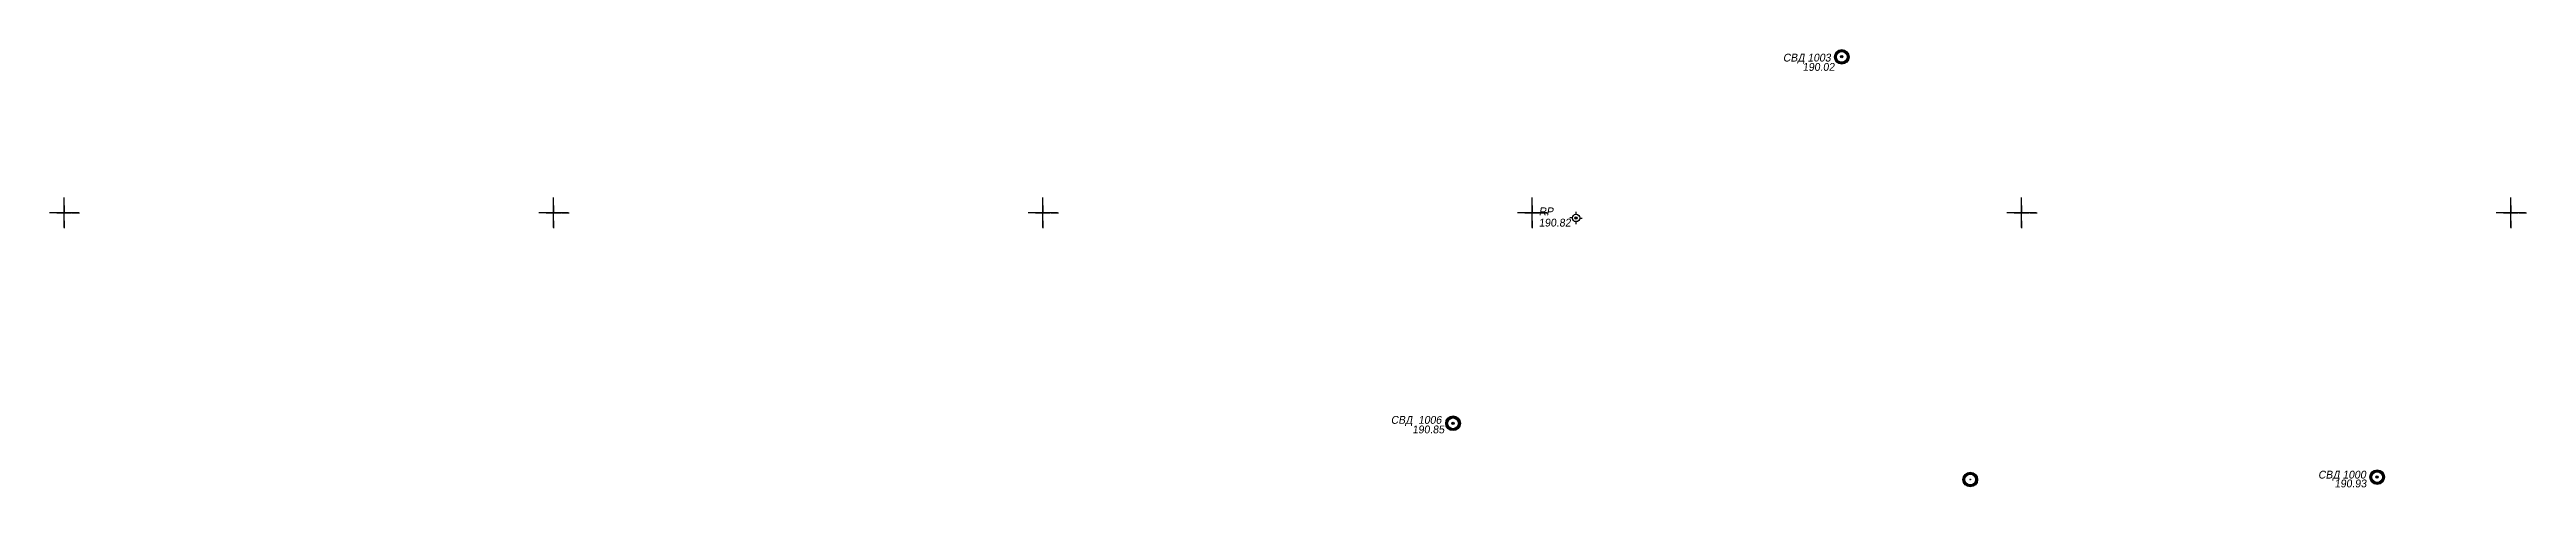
# Model space of a CAD drawing. Header units: millimetres. Extents: x 3233194 to 6468300, y 5635141 to 11269398.
# Drawn here: x 3233194 to 3234206, y 5636288 to 5636467 of the extents above; entities that cross this region are included whole.
import ezdxf
from ezdxf.enums import TextEntityAlignment as Align

# ---------------------------------------------------------------- set-up
doc = ezdxf.new("R2010")
doc.units = ezdxf.units.MM
doc.header["$LTSCALE"] = 2
doc.header["$PDMODE"] = 32
doc.header["$PDSIZE"] = 0.3
for name, color, linetype in [('POINT_OBJ', 7, 'Continuous'), ('ВЫСОТЫ', 7, 'Continuous'), ('ИМЕНА', 7, 'Continuous'), ('кресты', 7, 'Continuous'), ('ПИКЕТЫ', 7, 'Continuous'), ('ПРОМЫШЛЕННЫЕ', 7, 'Continuous'), ('ПУНКТЫ', 7, 'Continuous'), ('ТОКА_СТ', 1, 'Continuous')]:
    doc.layers.add(name, color=color, linetype=linetype)
doc.styles.add('grad', font='grad.shx')
doc.styles.add('universw', font='universw.shx', dxfattribs={"oblique": 10})
doc.styles.add('user', font='symeteo.shx', dxfattribs={"height": 2.5})

# ---------------------------------------------------------------- blocks, each defined once
blk = doc.blocks.new('piket')
at = {"layer": 'ПИКЕТЫ', "linetype": 'Continuous'}
h = blk.add_hatch(color=7, dxfattribs=at)
edge = h.paths.add_edge_path()
edge.add_arc((0, 0), 0.3, 0, 360)
at = {"layer": 'ПИКЕТЫ', "color": 7, "linetype": 'Continuous'}
blk.add_circle((0, 0), 0.3, dxfattribs=at)
at = {"layer": 'ВЫСОТЫ', "style": 'universw', "oblique": 6}
blk.add_attdef('H', (1.88, -0.23), '', height=2, dxfattribs=at)
at = {"layer": 'ИМЕНА', "style": 'universw', "oblique": 10}
blk.add_attdef('NAME', text='', height=2, dxfattribs=at).set_placement((0, 2.37), align=Align.CENTER)
at = {"layer": 'ТОКА_СТ', "style": 'universw', "oblique": 6, "flags": 1}
blk.add_attdef('POINT', text='', height=2, dxfattribs=at).set_placement((0, -2.79), align=Align.CENTER)
blk = doc.blocks.new('5_1')
at = {"linetype": 'Continuous'}
h = blk.add_hatch(color=7, dxfattribs=at)
edge = h.paths.add_edge_path()
edge.add_arc((0, 0), 0.0588, 0, 360)
at = {"color": 7, "linetype": 'Continuous'}
for p, q in [((-0.75, 0), (-1.25, 0)), ((0, 0.75), (0, 1.25)), ((0.75, 0), (1.25, 0)), ((0, -0.75), (0, -1.25))]:
    blk.add_line(p, q, dxfattribs=at)
for radius in [0.75, 0.0588]:
    blk.add_circle((0, 0), radius, dxfattribs=at)
at = {"color": 7, "linetype": 'Continuous', "style": 'grad', "oblique": 10, "width": 0.7}
blk.add_attdef('P37', text='', height=2.5, dxfattribs=at).set_placement((-2, 0), align=Align.MIDDLE_RIGHT)
at = {"color": 7, "linetype": 'Continuous', "style": 'user', "flags": 8}
blk.add_attdef('ddddd', text='', height=2.5, dxfattribs=at).set_placement((2, 0), align=Align.MIDDLE_LEFT)
at = {"color": 7, "linetype": 'Continuous', "style": 'grad', "oblique": 10, "width": 0.7}
blk.add_attdef('P4', (2, 0.7), '', height=2.5, dxfattribs=at)
blk.add_attdef('P69', text='', height=2.5, dxfattribs=at).set_placement((2, -0.7), align=Align.TOP_LEFT)
blk = doc.blocks.new('89_1')
h = blk.add_hatch(color=256)
h.paths.add_polyline_path([(-1.5, 0, 1), (1.5, 0, 1)])
h.paths.add_polyline_path([(1.1, 0, -1), (-1.1, 0, -1)], flags=16)
h.paths.add_polyline_path([(0.06, 0, -1), (-0.06, 0, -1)], flags=0)
for radius in [1.5, 1.1, 0.0622]:
    blk.add_circle((0, 0), radius)
at = {"color": 7, "linetype": 'Continuous', "style": 'user', "flags": 8}
blk.add_attdef('ddddd', (2.53, -1.14), '', height=2.5, dxfattribs=at)
at = {"color": 7, "linetype": 'Continuous', "style": 'grad', "oblique": 10, "width": 0.7}
for tag, p in [('P37', (6.48, 0.16)), ('P4', (6.45, -2.94))]:
    blk.add_attdef(tag, text='', height=2.5, dxfattribs=at).set_placement(p, align=Align.CENTER)

msp = doc.modelspace()

# ---------------------------------------------------------------- linework, layer by layer
at = {"layer": 'POINT_OBJ', "color": 7, "linetype": 'Continuous'}
for p in [(3233817.9, 5636397.9, 190.8), (3234145.3, 5636291.9, 190.9)]:
    msp.add_point(p, dxfattribs=at)
at = {"layer": 'кресты'}
for p, q in [((3233200, 5636400.3), (3233200, 5636406.3)), ((3233400, 5636400.3), (3233400, 5636406.3)), ((3233600, 5636400.3), (3233600, 5636406.3)), ((3233800, 5636400.3), (3233800, 5636406.3)), ((3234000, 5636400.3), (3234000, 5636406.3)), ((3234200, 5636400.3), (3234200, 5636406.3)), ((3233200, 5636400), (3233194, 5636400)), ((3233206, 5636400), (3233200, 5636400)), ((3233200, 5636394), (3233200, 5636400)), ((3233400, 5636400), (3233394, 5636400)), ((3233406, 5636400), (3233400, 5636400)), ((3233400, 5636394), (3233400, 5636400)), ((3233600, 5636400), (3233594, 5636400)), ((3233606, 5636400), (3233600, 5636400)), ((3233600, 5636394), (3233600, 5636400)), ((3233800, 5636400), (3233794, 5636400)), ((3233806, 5636400), (3233800, 5636400)), ((3233800, 5636394), (3233800, 5636400)), ((3234000, 5636400), (3233994, 5636400)), ((3234006, 5636400), (3234000, 5636400)), ((3234000, 5636394), (3234000, 5636400)), ((3234200, 5636400), (3234194, 5636400)), ((3234206, 5636400), (3234200, 5636400)), ((3234200, 5636394), (3234200, 5636400))]:
    msp.add_line(p, q, dxfattribs=at)
at = {"layer": 'кресты', "color": 7, "linetype": 'Continuous'}
for p, q in [((3233200, 5636397), (3233200, 5636403)), ((3233200, 5636397), (3233200, 5636403)), ((3233200, 5636403), (3233200, 5636400)), ((3233400, 5636397), (3233400, 5636403)), ((3233400, 5636397), (3233400, 5636403)), ((3233400, 5636403), (3233400, 5636400)), ((3233600, 5636397), (3233600, 5636403)), ((3233600, 5636397), (3233600, 5636403)), ((3233600, 5636403), (3233600, 5636400)), ((3233800, 5636397), (3233800, 5636403)), ((3233800, 5636397), (3233800, 5636403)), ((3233800, 5636403), (3233800, 5636400)), ((3234000, 5636397), (3234000, 5636403)), ((3234000, 5636403), (3234000, 5636400)), ((3234200, 5636397), (3234200, 5636403)), ((3234200, 5636397), (3234200, 5636403)), ((3234200, 5636403), (3234200, 5636400)), ((3233197, 5636400), (3233203, 5636400)), ((3233197, 5636400), (3233203, 5636400)), ((3233197, 5636400), (3233200, 5636400)), ((3233200, 5636396.7), (3233200, 5636393.7)), ((3233203.3, 5636400), (3233206.3, 5636400)), ((3233397, 5636400), (3233403, 5636400)), ((3233397, 5636400), (3233403, 5636400)), ((3233397, 5636400), (3233400, 5636400)), ((3233400, 5636396.7), (3233400, 5636393.7)), ((3233403.3, 5636400), (3233406.3, 5636400)), ((3233597, 5636400), (3233603, 5636400)), ((3233597, 5636400), (3233603, 5636400)), ((3233597, 5636400), (3233600, 5636400)), ((3233600, 5636396.7), (3233600, 5636393.7)), ((3233603.3, 5636400), (3233606.3, 5636400)), ((3233797, 5636400), (3233803, 5636400)), ((3233797, 5636400), (3233803, 5636400)), ((3233797, 5636400), (3233800, 5636400)), ((3233800, 5636396.7), (3233800, 5636393.7)), ((3233803.3, 5636400), (3233806.3, 5636400)), ((3233997, 5636400), (3234003, 5636400)), ((3233997, 5636400), (3234003, 5636400)), ((3233997, 5636400), (3234000, 5636400)), ((3234000, 5636396.7), (3234000, 5636393.7)), ((3234003.3, 5636400), (3234006.3, 5636400)), ((3234197, 5636400), (3234203, 5636400)), ((3234197, 5636400), (3234203, 5636400)), ((3234197, 5636400), (3234200, 5636400)), ((3234200, 5636396.7), (3234200, 5636393.7)), ((3234203.3, 5636400), (3234206.3, 5636400))]:
    msp.add_line(p, q, dxfattribs=at)

# ---------------------------------------------------------------- block references
at = {"layer": 'ПИКЕТЫ', "color": 4}
ref = msp.add_blockref('piket', (3233926.5, 5636463.9, 190), dxfattribs=dict(at, xscale=1.6, yscale=1.6, zscale=1.6))
ref.add_attrib('H', '190.02', (3233910.5, 5636458.1, -114), dxfattribs={"layer": 'ВЫСОТЫ', "height": 3.2, "style": 'universw', "oblique": 6})
ref.add_attrib('NAME', 'СВД 1003', dxfattribs={"layer": 'ИМЕНА', "height": 3.2, "style": 'universw', "oblique": 10}).set_placement((3233912.2, 5636461.9, 190), align=Align.CENTER)
ref = msp.add_blockref('piket', (3233817.9, 5636397.9, 190.8), dxfattribs=dict(at, xscale=1.6, yscale=1.6, zscale=1.6))
ref.add_attrib('H', '190.82', (3233802.7, 5636394.4, -114.5), dxfattribs={"layer": 'ВЫСОТЫ', "height": 3.2, "style": 'universw', "oblique": 6})
ref.add_attrib('NAME', 'RP', dxfattribs={"layer": 'ИМЕНА', "height": 3.2, "style": 'universw', "oblique": 10}).set_placement((3233805.6, 5636399, 190.8), align=Align.CENTER)
ref = msp.add_blockref('piket', (3233767.6, 5636313.9, 190.8), dxfattribs=dict(at, xscale=1.6, yscale=1.6, zscale=1.6))
ref.add_attrib('H', '190.85', (3233751, 5636309.8, -114.5), dxfattribs={"layer": 'ВЫСОТЫ', "height": 3.2, "style": 'universw', "oblique": 6})
ref.add_attrib('NAME', 'СВД  1006', dxfattribs={"layer": 'ИМЕНА', "height": 3.2, "style": 'universw', "oblique": 10}).set_placement((3233752.5, 5636313.7, 190.8), align=Align.CENTER)
ref = msp.add_blockref('piket', (3234145.3, 5636291.9, 190.9), dxfattribs=dict(at, xscale=1.6, yscale=1.6, zscale=1.6))
ref.add_attrib('H', '190.93', (3234127.9, 5636287.7, -114.6), dxfattribs={"layer": 'ВЫСОТЫ', "height": 3.2, "style": 'universw', "oblique": 6})
ref.add_attrib('NAME', 'СВД 1000', dxfattribs={"layer": 'ИМЕНА', "height": 3.2, "style": 'universw', "oblique": 10}).set_placement((3234130.9, 5636291.3, 190.9), align=Align.CENTER)
at = {"layer": 'ПРОМЫШЛЕННЫЕ', "color": 7, "linetype": 'Continuous', "xscale": 2, "yscale": 2, "zscale": 2, "rotation": 359.9224657084385}
for p in [(3233926.5, 5636463.8), (3233767.6, 5636313.9), (3233979, 5636290.9, -190.8), (3234145.3, 5636291.9)]:
    msp.add_blockref('89_1', p, dxfattribs=at)
at = {"layer": 'ПУНКТЫ', "color": 7, "linetype": 'Continuous', "xscale": 2, "yscale": 2, "zscale": 2, "rotation": 358.5035583049532}
msp.add_blockref('5_1', (3233817.9, 5636397.9), dxfattribs=at)

doc.saveas('drawing.dxf')
